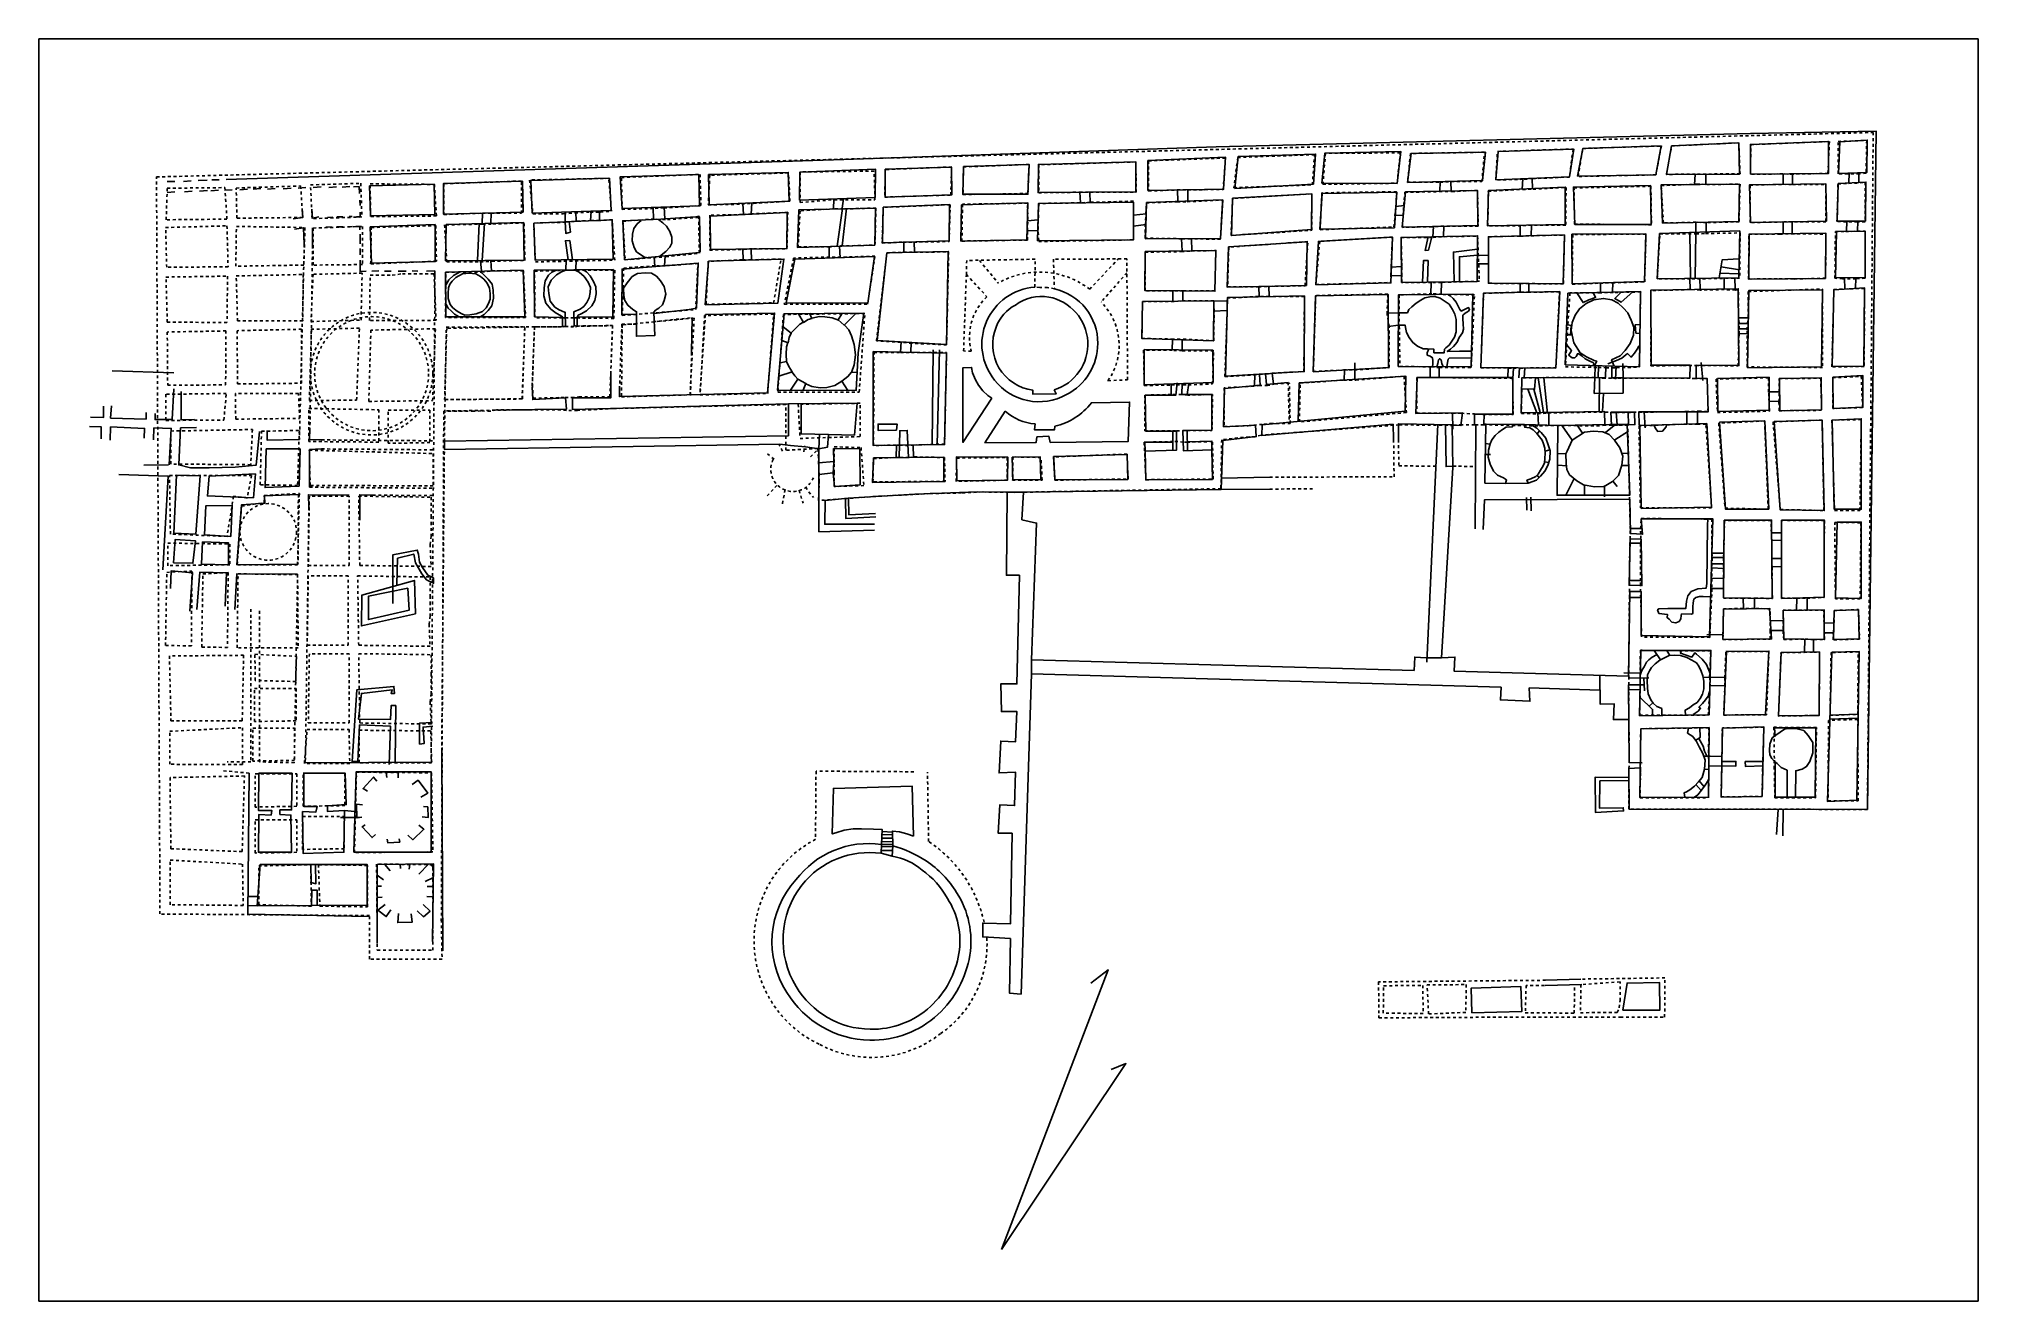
# Model space of a CAD drawing. Header units: inches. Extents: x -21 to 47.1, y -6.2 to 38.1.
import ezdxf

# ---------------------------------------------------------------- set-up
doc = ezdxf.new("R2010")
doc.units = ezdxf.units.IN
doc.header["$LTSCALE"] = 0.025
doc.header["$MEASUREMENT"] = 0
doc.linetypes.add('HIDDEN', pattern=[0.375, 0.25, -0.125])
doc.layers.add('3d-1', color=1, linetype='Continuous')
doc.layers.add('Walls', color=5, linetype='Continuous')
picture_1 = doc.add_image_def('image1.jpg', size_in_pixel=(5502, 3580))

msp = doc.modelspace()

# ---------------------------------------------------------------- linework, layer by layer
at = {"layer": '3d-1', "linetype": 'HIDDEN'}
for points in [[(43.231, 11.06), (34.853, 11.068), (34.861, 12.325), (34.861, 12.494), (34.869, 12.708), (34.869, 12.869), (34.853, 15.253), (34.853, 15.422), (34.853, 15.659), (34.853, 15.835), (34.875, 18.485), (34.875, 18.7), (34.875, 18.922), (34.875, 19.091), (34.891, 20.386), (34.906, 20.547), (34.906, 20.738), (34.906, 20.915), (34.818, 24.548), (34.455, 24.548), (34.266, 24.548), (34.029, 24.548), (33.824, 24.517), (32.023, 24.535), (31.661, 24.515), (29.766, 24.555), (29.444, 24.555), (29.001, 24.555), (28.699, 24.535), (26.79, 24.552), (22.205, 24.214), (21.945, 24.188), (21.737, 24.136), (21.528, 24.136), (20.564, 24.032), (20.538, 22.313), (13.288, 22.185), (12.159, 22.198), (11.43, 22.165), (10.327, 22.139), (8.618, 22.056), (6.411, 21.899), (6.436, 22.556), (6.436, 22.775), (6.411, 23.189), (6.411, 23.408), (6.387, 23.724), (5.264, 23.661), (5.264, 25.264), (2.124, 25.197), (-0.773, 25.127), (-2.054, 25.06), (-2.257, 25.06), (-2.437, 25.06), (-2.639, 25.082), (-4.892, 25.076), (-5.112, 25.032), (-5.437, 25.041), (-5.685, 25.032), (-6.743, 25.032), (-6.829, 7.189), (-6.803, 5.806), (-9.349, 5.806), (-9.349, 7.333), (-16.705, 7.389), (-16.827, 33.253), (43.434, 34.813)], [(26.721, 33.032), (26.834, 34.099), (24.21, 34.081), (24.117, 32.994)], [(28.623, 33.088), (29.7, 33.088), (29.788, 34.121), (27.194, 34.077), (27.085, 33.066), (28.227, 33.066)], [(31.147, 33.17), (30.188, 33.148), (30.244, 34.151), (32.898, 34.229), (32.775, 33.248), (31.482, 33.192)], [(33.244, 34.251), (35.998, 34.34), (35.809, 33.326), (33.076, 33.27)], [(37.189, 33.354), (36.174, 33.34), (36.359, 34.34), (38.719, 34.449), (38.761, 33.362), (37.566, 33.354)], [(40.262, 33.358), (39.126, 33.348), (39.14, 34.387), (41.898, 34.494), (41.845, 33.375), (40.619, 33.352)], [(42.541, 33.366), (42.199, 33.366), (42.199, 34.499), (43.206, 34.535), (43.188, 33.384), (42.954, 33.366)], [(2.543, 32.271), (3.715, 32.297), (4.132, 32.324), (5.409, 32.402), (5.357, 33.391), (2.595, 33.313)], [(7.355, 32.453), (8.394, 32.453), (8.362, 33.459), (5.763, 33.427), (5.763, 32.356), (6.965, 32.453)], [(11.052, 32.617), (11.088, 33.603), (8.755, 33.514), (8.737, 32.545)], [(13.762, 32.67), (13.798, 33.693), (11.501, 33.603), (11.483, 32.635)], [(17.568, 32.716), (17.548, 33.778), (14.145, 33.68), (14.145, 32.697), (15.581, 32.716), (15.955, 32.716)], [(19.378, 32.795), (20.617, 32.815), (20.696, 33.916), (18.001, 33.818), (18.001, 32.756), (19.004, 32.795)], [(20.991, 32.874), (23.745, 32.972), (23.824, 34.034), (21.128, 33.936)], [(-16.449, 32.856), (-14.426, 32.878), (-14.354, 31.771), (-16.488, 31.75)], [(-14.029, 32.864), (-11.767, 32.936), (-11.695, 31.83), (-14.005, 31.806)], [(-11.422, 32.972), (-9.656, 33.03), (-9.617, 31.847), (-11.364, 31.789)], [(-9.326, 33.011), (-7.073, 32.99), (-7.001, 31.884), (-9.31, 31.86)], [(-6.736, 31.932), (-5.389, 31.98), (-5.076, 31.98), (-4.017, 31.98), (-4.017, 33.11), (-6.736, 33.014)], [(-0.86, 32.049), (-0.949, 33.204), (-3.734, 33.145), (-3.615, 31.96), (-2.549, 31.96), (-2.134, 31.99), (-1.601, 32.019), (-1.245, 32.019)], [(26.684, 32.264), (26.703, 32.732), (24.079, 32.695), (24.023, 31.402), (26.609, 31.496), (26.646, 31.889)], [(26.997, 32.715), (28.205, 32.737), (28.645, 32.737), (29.546, 32.781), (29.568, 31.528), (28.359, 31.528), (27.942, 31.506), (26.909, 31.484), (26.931, 31.88), (26.953, 32.253)], [(31.493, 32.824), (32.653, 32.88), (32.642, 31.565), (31.437, 31.565), (31.069, 31.542), (29.909, 31.531), (29.921, 32.746), (31.125, 32.813)], [(32.931, 32.869), (35.63, 32.925), (35.652, 31.576), (32.954, 31.598)], [(37.59, 32.991), (38.759, 32.995), (38.726, 31.682), (37.574, 31.649), (37.215, 31.662), (36.068, 31.636), (35.992, 32.947), (37.253, 32.997)], [(40.606, 32.987), (41.775, 32.992), (41.775, 31.676), (40.592, 31.673), (40.268, 31.673), (39.119, 31.653), (39.112, 32.966), (40.268, 32.994)], [(42.972, 33.042), (43.152, 33.06), (43.152, 31.675), (42.882, 31.675), (42.487, 31.675), (42.163, 31.693), (42.199, 33.006), (42.577, 33.024)], [(2.595, 30.683), (3.793, 30.709), (4.132, 30.735), (5.305, 30.735), (5.331, 32.011), (4.054, 31.959), (3.741, 31.933), (2.595, 31.907)], [(8.394, 30.862), (8.427, 32.161), (7.29, 32.128), (6.9, 32.128), (5.763, 32.063), (5.698, 30.797), (6.77, 30.797), (7.192, 30.83)], [(9.76, 30.966), (10.998, 30.984), (11.034, 32.276), (8.683, 32.186), (8.647, 30.93), (9.383, 30.966)], [(13.744, 32.33), (11.465, 32.294), (11.447, 31.002), (13.744, 31.038), (13.744, 31.361), (13.762, 31.756)], [(17.469, 31.045), (17.469, 32.402), (15.955, 32.362), (15.581, 32.343), (14.145, 32.323), (14.125, 31.714), (14.125, 31.32), (14.145, 30.986)], [(19.358, 32.382), (20.597, 32.441), (20.519, 31.065), (19.476, 31.084), (19.161, 31.084), (17.883, 31.104), (17.883, 31.537), (17.902, 31.93), (17.922, 32.343), (19.004, 32.382)], [(20.892, 31.202), (23.725, 31.379), (23.725, 32.657), (20.951, 32.5)], [(-16.507, 31.478), (-14.353, 31.536), (-14.314, 30.101), (-16.469, 30.081)], [(-14.023, 31.517), (-11.616, 31.478), (-11.655, 30.159), (-14.042, 30.12)], [(-11.325, 31.459), (-9.598, 31.517), (-9.598, 30.178), (-11.325, 30.159)], [(-9.286, 31.475), (-7.025, 31.547), (-7.001, 30.296), (-9.31, 30.2)], [(-6.64, 30.272), (-5.461, 30.272), (-5.052, 30.296), (-3.897, 30.32), (-3.921, 31.643), (-5.076, 31.595), (-5.364, 31.595), (-6.712, 31.571)], [(-0.83, 31.753), (-1.275, 31.723), (-1.571, 31.723), (-2.164, 31.694), (-2.46, 31.664), (-3.586, 31.634), (-3.526, 30.272), (-0.742, 30.331)], [(2.204, 31.829), (1.031, 31.751), (0.64, 31.777), (-0.454, 31.698), (-0.376, 30.344), (0.614, 30.422), (1.057, 30.448), (2.23, 30.578)], [(42.882, 31.352), (43.152, 31.352), (43.152, 29.697), (42.829, 29.679), (42.361, 29.679), (42.091, 29.697), (42.109, 31.334), (42.469, 31.334)], [(17.883, 30.612), (19.142, 30.632), (19.515, 30.652), (20.361, 30.671), (20.322, 29.256), (19.22, 29.256), (18.827, 29.256), (17.883, 29.256)], [(23.489, 29.433), (23.587, 30.986), (20.814, 30.789), (20.774, 29.393), (21.856, 29.393), (22.25, 29.413)], [(26.515, 30.091), (26.553, 31.14), (24.004, 30.99), (23.873, 29.473), (26.497, 29.548), (26.497, 29.791)], [(26.865, 31.133), (27.986, 31.133), (28.381, 31.155), (29.546, 31.177), (29.612, 29.595), (28.271, 29.551), (27.92, 29.551), (26.887, 29.551), (26.887, 29.793), (26.887, 30.123)], [(31.426, 31.188), (32.597, 31.214), (32.558, 29.502), (31.352, 29.509), (31.043, 29.509), (29.933, 29.521), (29.931, 30.183), (29.933, 30.507), (29.936, 31.154), (31.043, 31.177)], [(32.871, 29.492), (33.839, 29.522), (34.278, 29.537), (35.413, 29.567), (35.459, 31.247), (32.886, 31.231)], [(37.552, 31.264), (38.762, 31.289), (38.747, 29.706), (37.371, 29.679), (37.017, 29.679), (35.855, 29.673), (35.946, 31.252), (37.21, 31.252)], [(40.567, 31.261), (41.775, 31.245), (41.763, 29.703), (40.637, 29.67), (40.063, 29.681), (39.057, 29.67), (39.074, 31.245), (40.153, 31.243)], [(-5.052, 29.96), (-3.945, 29.96), (-3.873, 28.324), (-6.688, 28.324), (-6.664, 29.912), (-5.413, 29.912)], [(-3.556, 29.946), (-2.519, 29.976), (-2.075, 29.976), (-0.742, 29.976), (-0.771, 28.288), (-2.042, 28.303), (-2.177, 28.303), (-2.472, 28.303), (-2.582, 28.303), (-3.54, 28.315)], [(-0.48, 28.391), (2.1, 28.599), (2.178, 30.214), (1.031, 30.136), (0.667, 30.136), (-0.428, 30.057)], [(2.464, 28.781), (4.836, 28.833), (5.096, 30.37), (4.054, 30.344), (3.741, 30.344), (2.543, 30.292)], [(8.134, 28.784), (8.394, 30.473), (7.192, 30.44), (6.803, 30.44), (5.536, 30.408), (5.211, 28.784)], [(8.809, 30.59), (9.401, 30.608), (9.778, 30.608), (10.98, 30.626), (10.908, 27.361), (9.688, 27.415), (9.293, 27.451), (8.45, 27.504)], [(-16.494, 29.74), (-14.333, 29.771), (-14.353, 28.141), (-16.449, 28.16)], [(-14.029, 29.779), (-11.674, 29.829), (-11.694, 28.199), (-13.984, 28.199)], [(-11.403, 28.18), (-9.647, 28.23), (-9.61, 29.876), (-11.331, 29.836)], [(-8.193, 29.856), (-7.086, 29.856), (-7.014, 28.221), (-9.35, 28.218), (-9.326, 29.806), (-8.553, 29.808)], [(37.431, 26.64), (38.691, 26.622), (38.727, 27.737), (38.727, 27.917), (38.727, 28.132), (38.709, 28.312), (38.709, 29.301), (38.601, 29.283), (38.205, 29.301), (37.359, 29.283), (36.999, 29.301), (35.632, 29.265), (35.632, 26.622), (36.766, 26.64), (36.964, 26.64), (37.215, 26.64)], [(39.05, 28.33), (39.05, 29.229), (41.659, 29.319), (41.659, 26.568), (39.014, 26.586), (39.014, 27.737), (39.014, 27.881), (39.014, 28.097)], [(42.829, 29.337), (43.134, 29.337), (43.116, 26.604), (41.983, 26.586), (42.055, 29.301), (42.415, 29.319)], [(18.886, 28.882), (17.784, 28.882), (17.765, 27.584), (18.807, 27.564), (19.22, 27.564), (20.283, 27.505), (20.302, 28.528), (20.283, 28.902), (19.201, 28.902)], [(20.676, 26.247), (21.699, 26.306), (21.896, 26.326), (22.112, 26.326), (22.348, 26.365), (23.45, 26.424), (23.469, 29.059), (22.23, 29.059), (21.856, 29.059), (20.774, 29), (20.755, 28.902), (20.755, 28.548)], [(26.368, 28.437), (26.395, 29.144), (23.865, 29.089), (23.783, 26.424), (24.844, 26.479), (25.225, 26.479), (26.449, 26.56), (26.449, 28.002)], [(28.205, 26.564), (29.326, 26.564), (29.436, 29.112), (28.293, 29.134), (27.942, 29.156), (26.799, 29.112), (26.799, 28.475), (26.799, 28.014), (26.821, 26.608), (27.92, 26.586)], [(29.661, 26.558), (30.637, 26.548), (30.805, 26.548), (31.032, 26.548), (31.209, 26.548), (32.294, 26.558), (32.422, 29.219), (31.367, 29.209), (31.042, 29.209), (29.76, 29.17)], [(32.629, 26.587), (33.783, 26.568), (34.059, 26.558), (34.286, 26.558), (34.424, 26.558), (35.223, 26.577), (35.272, 29.219), (34.306, 29.2), (33.852, 29.19), (32.787, 29.18)], [(-11.461, 25.405), (-9.801, 25.421), (-9.705, 27.947), (-11.389, 27.907)], [(-9.374, 25.375), (-7.134, 25.402), (-7.038, 27.927), (-9.302, 27.877)], [(-6.712, 25.438), (-3.993, 25.462), (-3.897, 27.988), (-6.64, 27.939)], [(-1.996, 25.534), (-0.913, 25.534), (-0.817, 28.036), (-2.02, 28.012), (-2.188, 27.988), (-2.453, 28.012), (-2.622, 27.988), (-3.56, 27.988), (-3.632, 25.967), (-3.608, 25.486), (-2.622, 25.51), (-2.477, 25.51), (-2.261, 25.51)], [(1.902, 25.606), (2.046, 28.3), (-0.48, 28.06), (-0.504, 25.534)], [(2.256, 25.604), (4.627, 25.656), (4.836, 28.443), (2.412, 28.391)], [(7.842, 25.7), (8.037, 28.46), (5.179, 28.427), (4.984, 25.7)], [(-16.434, 25.941), (-14.4, 25.956), (-14.392, 27.85), (-16.449, 27.811)], [(-13.982, 25.988), (-11.741, 26.014), (-11.733, 27.908), (-13.997, 27.858)], [(8.36, 27.092), (9.293, 27.092), (9.67, 27.092), (10.908, 27.092), (10.837, 23.881), (9.76, 23.845), (9.563, 23.827), (9.275, 23.845), (9.132, 23.845), (8.342, 23.827)], [(17.843, 25.932), (18.807, 25.952), (18.984, 25.952), (19.22, 25.952), (19.397, 25.952), (20.243, 25.991), (20.283, 27.151), (19.181, 27.151), (18.827, 27.171), (17.824, 27.171)], [(22.042, 24.575), (22.286, 24.602), (22.967, 24.602), (22.939, 26.016), (22.45, 25.989), (22.178, 25.935), (21.906, 25.935), (21.688, 25.907), (20.654, 25.853), (20.654, 24.493), (21.497, 24.52), (21.688, 24.548)], [(25.279, 26.125), (26.966, 26.261), (27.048, 24.983), (23.293, 24.656), (23.32, 26.016), (24.844, 26.125)], [(28.667, 24.96), (28.975, 24.96), (29.436, 24.938), (29.744, 24.916), (30.799, 24.916), (30.777, 26.19), (28.249, 26.212), (27.92, 26.212), (27.414, 26.212), (27.414, 24.96)], [(31.088, 24.955), (31.651, 24.939), (32.026, 24.97), (33.824, 25.002), (34.027, 25.002), (34.262, 24.986), (34.418, 24.986), (36.857, 25.017), (37.31, 25.033), (37.638, 25.017), (37.607, 26.174), (37.451, 26.174), (37.185, 26.174), (36.997, 26.189), (36.778, 26.189), (34.418, 26.189), (34.246, 26.189), (34.012, 26.189), (33.808, 26.205), (33.652, 26.22), (31.104, 26.205)], [(39.764, 25.705), (39.764, 26.205), (37.92, 26.158), (37.966, 24.986), (39.795, 25.033), (39.78, 25.361)], [(40.139, 25.705), (40.139, 26.174), (41.593, 26.189), (41.624, 25.064), (40.139, 25.049), (40.124, 25.361)], [(42.015, 26.205), (43.016, 26.252), (43.062, 25.158), (42.015, 25.127)], [(-16.497, 24.707), (-14.464, 24.722), (-14.376, 25.656), (-16.497, 25.625)], [(-14.045, 24.753), (-11.804, 24.78), (-11.843, 25.656), (-14.059, 25.656)], [(5.763, 24.077), (7.874, 24.142), (7.874, 25.311), (5.698, 25.278)], [(17.863, 24.34), (18.846, 24.34), (18.984, 24.34), (19.22, 24.34), (19.358, 24.359), (20.224, 24.359), (20.243, 25.618), (19.378, 25.598), (19.161, 25.618), (18.945, 25.618), (18.787, 25.618), (17.863, 25.598)], [(-9.026, 25.082), (-9.026, 23.947), (-11.478, 23.968), (-11.478, 25.128)], [(-7.229, 25.064), (-7.229, 23.93), (-8.692, 23.905), (-8.692, 25.064)], [(37.763, 21.642), (37.56, 24.58), (37.279, 24.58), (36.888, 24.58), (35.215, 24.517), (35.262, 21.642)], [(39.748, 21.595), (39.623, 24.689), (38.013, 24.611), (38.232, 21.627)], [(41.702, 21.549), (41.64, 24.72), (39.92, 24.658), (40.171, 21.58)], [(42.078, 21.549), (42.969, 21.549), (43.016, 24.736), (41.984, 24.72)], [(-13.458, 24.39), (-13.521, 23.156), (-16.321, 23.177), (-16.321, 24.336)], [(-11.812, 24.359), (-11.875, 22.428), (-13.187, 22.449), (-13.141, 24.327)], [(17.843, 23.946), (17.902, 22.629), (20.263, 22.648), (20.243, 23.966), (19.358, 23.946), (19.22, 23.946), (19.024, 23.966), (18.866, 23.966)], [(-7.116, 23.546), (-7.116, 22.411), (-11.432, 22.428), (-11.463, 23.663)], [(6.965, 23.233), (6.965, 23.785), (7.907, 23.753), (8.004, 22.421), (6.965, 22.389), (6.965, 22.876)], [(10.833, 23.408), (10.854, 22.571), (8.323, 22.551), (8.344, 23.367), (9.119, 23.408), (9.282, 23.408), (9.589, 23.408), (9.772, 23.428)], [(11.262, 23.387), (13.037, 23.408), (13.037, 22.612), (11.241, 22.571)], [(13.241, 23.428), (13.22, 22.612), (14.261, 22.612), (14.22, 23.408)], [(14.669, 23.428), (14.71, 22.612), (17.281, 22.653), (17.24, 23.53)], [(-13.489, 22.777), (-13.648, 21.985), (-14.123, 22.049), (-14.352, 20.639), (-16.339, 20.72), (-16.37, 22.777)], [(-11.812, 22.144), (-11.875, 19.644), (-13.996, 19.644), (-13.838, 21.701), (-13.046, 21.827), (-13.046, 22.08)], [(-11.499, 19.62), (-10.061, 19.62), (-10.061, 22.052), (-11.462, 22.052)], [(-9.729, 22.052), (-7.186, 22.015), (-7.186, 21.352), (-7.186, 21.131), (-7.186, 20.652), (-7.223, 20.357), (-7.186, 19.583), (-9.693, 19.62)], [(37.701, 17.183), (37.701, 17.097), (35.302, 17.109), (35.278, 18.48), (35.265, 18.688), (35.265, 18.92), (35.265, 19.079), (35.265, 20.388), (35.278, 20.56), (35.278, 20.719), (35.265, 20.914), (35.29, 21.269), (37.775, 21.245), (37.775, 20.058), (37.787, 19.887), (37.775, 19.691), (37.775, 19.532), (37.775, 19.153), (37.775, 18.798), (37.714, 17.501)], [(39.859, 20.769), (39.847, 21.192), (38.215, 21.192), (38.191, 20.044), (38.178, 19.887), (38.178, 19.681), (38.178, 19.488), (38.178, 19.173), (38.178, 18.787), (38.178, 18.472), (38.843, 18.472), (39.279, 18.472), (39.896, 18.46), (39.883, 19.56), (39.871, 19.874), (39.871, 20.503)], [(40.222, 18.472), (40.754, 18.472), (41.105, 18.472), (41.709, 18.497), (41.721, 21.192), (40.222, 21.204), (40.21, 20.757), (40.21, 20.467), (40.21, 19.862), (40.21, 19.548)], [(42.084, 21.132), (43.003, 21.119), (42.979, 18.448), (42.108, 18.448)], [(-14.249, 20.372), (-14.249, 19.644), (-16.434, 19.612), (-16.434, 20.403)], [(-15.581, 19.423), (-15.603, 16.798), (-16.509, 16.812), (-16.467, 19.376)], [(-14.313, 19.368), (-14.334, 16.742), (-15.24, 16.756), (-15.198, 19.32)], [(-11.875, 19.296), (-11.851, 16.732), (-13.996, 16.733), (-13.964, 19.327)], [(-11.536, 16.819), (-10.098, 16.819), (-10.098, 19.251), (-11.499, 19.251)], [(-9.766, 19.251), (-7.223, 19.215), (-7.223, 18.551), (-7.223, 18.33), (-7.223, 17.851), (-7.259, 17.556), (-7.223, 16.782), (-9.729, 16.819)], [(38.16, 17.019), (39.823, 17.034), (39.823, 17.312), (39.823, 17.687), (39.823, 18.098), (39.267, 18.11), (38.868, 18.11), (38.178, 18.098), (38.168, 17.525), (38.163, 17.171)], [(41.709, 17.59), (41.697, 18.049), (41.129, 18.049), (40.754, 18.049), (40.27, 18.049), (40.27, 17.687), (40.27, 17.324), (40.295, 17.022), (41.044, 17.034), (41.359, 17.022), (41.721, 17.022), (41.721, 17.24)], [(42.06, 17.614), (42.06, 18.037), (42.919, 18.074), (42.955, 17.034), (42.024, 17.01), (42.036, 17.252)], [(-16.321, 14.172), (-13.818, 14.172), (-13.769, 16.467), (-16.372, 16.444)], [(-11.914, 16.43), (-11.939, 15.547), (-13.368, 15.583), (-13.37, 16.502)], [(-11.499, 14.092), (-10.061, 14.092), (-10.061, 16.524), (-11.462, 16.524)], [(-9.729, 16.524), (-7.186, 16.488), (-7.186, 15.824), (-7.186, 15.603), (-7.186, 15.124), (-7.223, 14.829), (-7.186, 14.055), (-9.693, 14.092)], [(35.251, 15.241), (35.241, 14.371), (37.643, 14.371), (37.706, 15.409), (37.694, 15.712), (37.73, 16.618), (35.263, 16.642), (35.251, 15.861), (35.251, 15.641), (35.251, 15.371)], [(38.226, 15.675), (38.262, 16.606), (39.773, 16.606), (39.689, 14.382), (38.189, 14.37), (38.226, 15.385)], [(40.197, 16.558), (41.007, 16.57), (41.345, 16.582), (41.551, 16.57), (41.539, 14.358), (40.112, 14.334)], [(41.919, 14.359), (42.892, 14.394), (42.909, 16.585), (41.955, 16.568)], [(-11.928, 15.302), (-11.928, 14.167), (-13.39, 14.142), (-13.39, 15.302)], [(-13.811, 13.927), (-13.811, 12.639), (-16.363, 12.641), (-16.363, 13.8)], [(-11.978, 13.915), (-11.978, 12.781), (-13.441, 12.756), (-13.441, 13.915)], [(-10.068, 13.861), (-10.044, 12.675), (-11.634, 12.675), (-11.539, 13.861)], [(-9.712, 13.837), (-7.196, 13.813), (-7.173, 12.698), (-9.712, 12.698)], [(35.263, 12.34), (35.253, 11.47), (37.655, 11.47), (37.665, 12.45), (37.655, 13.051), (37.665, 13.921), (35.273, 13.891), (35.263, 12.961), (35.263, 12.74), (35.263, 12.47)], [(38.124, 12.588), (38.092, 11.497), (39.535, 11.514), (39.546, 12.192), (39.557, 12.588), (39.595, 13.944), (38.14, 13.917), (38.124, 12.929)], [(39.981, 11.47), (41.412, 11.47), (41.442, 13.931), (39.951, 13.941), (39.966, 12.783), (39.961, 12.555)], [(41.849, 11.355), (42.909, 11.355), (42.892, 14.218), (41.866, 14.182)], [(-11.902, 12.302), (-11.902, 11.168), (-13.365, 11.142), (-13.365, 12.302)], [(-10.213, 12.327), (-10.213, 11.193), (-11.675, 11.168), (-11.675, 12.327)], [(-9.807, 12.366), (-7.173, 12.343), (-7.125, 9.567), (-9.878, 9.543)], [(-16.321, 9.68), (-13.818, 9.578), (-13.741, 12.232), (-16.353, 12.176)], [(-11.902, 10.689), (-11.902, 9.554), (-13.365, 9.529), (-13.365, 10.689)], [(-10.238, 10.815), (-10.238, 9.68), (-11.701, 9.655), (-11.701, 10.815)], [(-13.808, 9.141), (-13.783, 7.689), (-16.342, 7.716), (-16.342, 9.28)], [(-11.414, 9.118), (-11.39, 7.666), (-13.239, 7.714), (-13.239, 9.075)], [(-9.42, 7.641), (-9.42, 9.093), (-11.143, 9.118), (-11.094, 7.666)], [(-9.076, 6.116), (-7.132, 6.116), (-7.132, 9.118), (-9.101, 9.142)]]:
    msp.add_lwpolyline(points, close=True, dxfattribs=at)
msp.add_lwpolyline([(-0.48, 32.115), (-0.506, 33.235), (2.256, 33.339), (2.282, 32.245), (0.979, 32.167), (0.614, 32.141), (-0.48, 32.115)], dxfattribs=at)
at = {"layer": 'Walls'}
for points in [[(35.26, 12.516), (34.854, 12.495), (34.865, 11.07), (43.231, 11.06), (43.328, 18.551), (43.537, 34.862), (39.131, 34.775), (20.365, 34.307), (7.301, 33.86), (-14.378, 33.164)], [(40.604, 33.361), (40.604, 32.997)], [(42.585, 33.043), (42.594, 33.387)], [(42.934, 33.397), (42.934, 33.06)], [(-16.184, 33.098), (-16.456, 33.087)], [(-16.184, 32.729), (-16.456, 32.707)], [(-15.608, 33.12), (-15.879, 33.098)], [(-15.575, 32.75), (-15.847, 32.729)], [(-15.053, 33.142), (-15.368, 33.131)], [(-15.042, 32.772), (-15.314, 32.75)], [(-14.65, 32.783), (-14.922, 32.761)], [(-14.629, 33.153), (-14.89, 33.153)], [(-14.172, 32.805), (-14.444, 32.783)], [(-13.628, 32.826), (-13.9, 32.805)], [(-13.16, 32.848), (-13.432, 32.826)], [(-12.66, 32.848), (-12.932, 32.826)], [(-12.105, 32.859), (-12.377, 32.837)], [(-11.583, 32.881), (-11.855, 32.859)], [(-11.05, 32.903), (-11.322, 32.881)], [(-10.506, 32.903), (-10.778, 32.881)], [(-10.038, 32.913), (-10.31, 32.892)], [(-9.912, 32.903), (-9.716, 32.914), (-9.705, 32.674)], [(15.584, 32.715), (15.603, 32.339)], [(15.953, 32.344), (15.94, 32.718)], [(19.015, 32.791), (19.029, 32.397)], [(19.372, 32.797), (19.378, 32.408)], [(28.227, 32.752), (28.238, 33.086)], [(28.607, 33.095), (28.618, 32.759)], [(31.131, 33.191), (31.114, 32.827)], [(31.471, 32.843), (31.465, 33.203)], [(37.18, 33.344), (37.165, 32.984)], [(37.559, 32.989), (37.556, 33.346)], [(40.275, 32.993), (40.27, 33.358)], [(-12.025, 31.785), (-11.688, 31.833), (-11.712, 32.147)], [(-11.374, 32.123), (-11.35, 31.809), (-11.133, 31.858)], [(-9.672, 32.022), (-9.672, 31.848), (-9.803, 31.848)], [(-9.694, 32.435), (-9.683, 32.25)], [(-2.482, 32.022), (-2.482, 31.674)], [(-2.112, 32.033), (-2.101, 31.696)], [(-1.568, 32.055), (-1.59, 31.717)], [(-1.274, 32.076), (-1.274, 31.728)], [(0.621, 31.76), (0.608, 32.18)], [(0.992, 32.194), (1.02, 31.78)], [(3.756, 32.326), (3.778, 31.936)], [(4.066, 32.34), (4.048, 31.949)], [(6.946, 32.478), (6.935, 32.13)], [(7.251, 32.141), (7.066, 30.825)], [(7.294, 32.488), (7.24, 32.151)], [(7.392, 32.141), (7.24, 30.836)], [(26.968, 32.252), (26.677, 32.212)], [(-11.639, 30.894), (-11.664, 31.472), (-11.977, 31.424)], [(-11.35, 31.472), (-11.35, 30.846)], [(-10.88, 31.489), (-10.684, 31.5)], [(-10.64, 31.837), (-10.825, 31.826)], [(-10.281, 31.848), (-10.499, 31.848)], [(-10.488, 31.5), (-10.292, 31.5)], [(-10.118, 31.5), (-9.944, 31.511)], [(-9.955, 31.87), (-10.064, 31.859)], [(-9.835, 31.511), (-9.694, 31.511), (-9.694, 31.391)], [(-5.506, 31.62), (-5.56, 30.315)], [(-5.386, 31.989), (-5.397, 31.609)], [(-5.31, 31.62), (-5.397, 30.315)], [(-5.082, 31.978), (-5.093, 31.63)], [(-2.482, 31.674), (-2.46, 31.272), (-2.297, 31.315), (-2.34, 31.685)], [(0.191, 31.727), (0.049, 31.608), (-0.07, 31.445), (-0.114, 31.249), (-0.125, 31.01), (-0.059, 30.781), (0.028, 30.629), (0.169, 30.52), (0.3, 30.433), (0.376, 30.423)], [(0.833, 30.455), (1.05, 30.64), (1.192, 30.792), (1.268, 30.934), (1.268, 31.14), (1.192, 31.336), (1.072, 31.521), (0.941, 31.64), (0.789, 31.76)], [(14.108, 31.37), (13.737, 31.364)], [(13.746, 31.716), (14.117, 31.742)], [(17.471, 31.906), (17.913, 31.953)], [(17.903, 31.583), (17.471, 31.529)], [(26.655, 31.895), (26.935, 31.913)], [(27.979, 31.155), (27.997, 31.514)], [(28.366, 31.521), (28.348, 31.163)], [(31.039, 31.553), (31.039, 31.182)], [(31.427, 31.191), (31.444, 31.56)], [(37.207, 31.656), (37.207, 31.307)], [(37.573, 31.32), (37.568, 31.664)], [(40.271, 31.258), (40.276, 31.675)], [(40.594, 31.68), (40.59, 31.261)], [(42.494, 31.341), (42.504, 31.701)], [(42.89, 31.701), (42.878, 31.347)], [(-9.683, 31.25), (-9.683, 30.902)], [(-9.683, 30.739), (-9.672, 30.521)], [(-2.221, 30.347), (-2.319, 31.022), (-2.471, 31.011), (-2.373, 30.347)], [(3.753, 30.719), (3.766, 30.327)], [(4.046, 30.723), (4.06, 30.336)], [(6.783, 30.814), (6.783, 30.412)], [(7.153, 30.825), (7.174, 30.412)], [(9.409, 30.6), (9.409, 30.965)], [(9.77, 30.975), (9.776, 30.61)], [(19.156, 31.083), (19.177, 30.655)], [(19.502, 31.085), (19.516, 30.661)], [(27.941, 31.149), (27.822, 30.688), (27.703, 30.673), (27.807, 31.149)], [(29.546, 30.718), (28.699, 30.614), (28.729, 29.589)], [(36.992, 31.3), (37.023, 29.693)], [(37.207, 31.307), (37.186, 29.691)], [(-9.672, 30.337), (-9.683, 29.934), (-9.466, 29.945)], [(-9.27, 29.945), (-9.02, 29.956)], [(-7.856, 29.956), (-7.649, 29.945)], [(-7.344, 29.945), (-7.062, 29.956), (-7.051, 29.749)], [(-5.452, 30.304), (-5.419, 29.945)], [(-5.093, 30.326), (-5.071, 29.945)], [(-2.786, 29.978), (-2.95, 29.912), (-3.069, 29.804), (-3.178, 29.608), (-3.222, 29.358), (-3.232, 29.075), (-3.156, 28.825), (-2.982, 28.608), (-2.797, 28.477), (-2.645, 28.39), (-2.569, 28.336)], [(-2.46, 29.989), (-2.449, 30.337)], [(-2.112, 29.989), (-2.09, 30.358)], [(-2.047, 28.358), (-2.025, 28.401), (-1.916, 28.445), (-1.731, 28.553), (-1.546, 28.727), (-1.438, 28.912), (-1.394, 29.151), (-1.405, 29.401), (-1.492, 29.586), (-1.601, 29.782), (-1.731, 29.923), (-1.851, 29.989)], [(0.028, 28.433), (-0.495, 28.422), (-0.484, 30.02), (2.192, 30.227), (2.127, 28.65), (1.877, 28.596), (0.648, 28.465)], [(0.663, 30.109), (0.643, 30.446)], [(1.026, 30.482), (1.011, 30.136)], [(26.525, 30.091), (26.869, 30.114)], [(27.793, 29.559), (27.807, 30.317), (27.644, 30.317), (27.614, 29.559)], [(28.907, 29.574), (28.907, 30.451), (29.546, 30.51)], [(29.546, 30.495), (29.933, 30.51)], [(29.546, 30.198), (29.933, 30.198)], [(38.717, 30.376), (38.137, 30.347), (38.033, 29.708)], [(38.747, 29.99), (38.093, 30.094)], [(-8.824, 29.945), (-8.584, 29.945)], [(-8.345, 29.945), (-8.062, 29.945)], [(-6.17, 29.923), (-6.398, 29.793), (-6.561, 29.641), (-6.67, 29.456)], [(-5.462, 29.934), (-5.321, 29.804), (-5.18, 29.662), (-5.049, 29.488), (-5.006, 29.282), (-4.995, 28.999), (-5.06, 28.727), (-5.18, 28.564), (-5.321, 28.423), (-5.441, 28.358)], [(21.867, 29.408), (21.878, 29.045)], [(22.226, 29.052), (22.214, 29.416)], [(26.871, 29.79), (26.514, 29.777)], [(27.909, 29.131), (27.915, 29.562)], [(28.275, 29.568), (28.272, 29.134)], [(31.042, 29.514), (31.047, 29.202)], [(31.351, 29.208), (31.346, 29.512)], [(33.857, 29.531), (33.857, 29.2)], [(34.282, 29.209), (34.29, 29.544)], [(37.01, 26.643), (35.64, 26.653), (35.63, 29.284), (38.697, 29.328), (38.719, 26.631), (37.223, 26.642)], [(37.003, 29.689), (37.015, 29.304)], [(37.357, 29.309), (37.35, 29.693)], [(38.063, 29.871), (38.702, 29.856)], [(38.2, 29.702), (38.205, 29.321)], [(38.586, 29.326), (38.58, 29.707)], [(42.442, 29.318), (42.423, 29.711)], [(42.828, 29.717), (42.816, 29.339)], [(-6.202, 28.347), (-6.365, 28.434), (-6.485, 28.553), (-6.594, 28.651), (-6.659, 28.771)], [(18.848, 28.893), (18.848, 29.251)], [(19.205, 29.25), (19.198, 28.894)], [(20.77, 28.904), (20.284, 28.893)], [(26.772, 28.482), (27.084, 28.481), (27.136, 28.606), (27.24, 28.7), (27.386, 28.825), (27.553, 28.929), (27.699, 29.013), (27.866, 29.044), (28.043, 29.054), (28.231, 29.002), (28.377, 28.909), (28.544, 28.783), (28.669, 28.606), (28.753, 28.439), (28.794, 28.252), (28.794, 28.001), (28.794, 27.814), (28.732, 27.626), (28.617, 27.459), (28.544, 27.344), (28.429, 27.251), (28.388, 27.209), (28.377, 27.084), (28.012, 27.084), (28.012, 27.209), (27.793, 27.219), (27.637, 27.219), (27.438, 27.313), (27.272, 27.438), (27.146, 27.616), (27.052, 27.793), (27.011, 27.97), (27, 28.054), (26.77, 28.052)], [(29.334, 27.136), (28.909, 27.136), (28.482, 27.126), (28.596, 27.209), (28.701, 27.303), (28.826, 27.459), (28.899, 27.616), (29.014, 27.782), (29.055, 27.908), (29.045, 28.095), (29.024, 28.272), (29.034, 28.398), (29.107, 28.471), (29.233, 28.544), (29.264, 28.596), (29.233, 28.669), (29.087, 28.596), (28.972, 28.544), (28.92, 28.596), (28.867, 28.721), (28.794, 28.856), (28.69, 28.982), (28.586, 29.075), (28.513, 29.117)], [(34.337, 26.614), (34.25, 26.834), (34.552, 26.98), (34.73, 27.157), (34.907, 27.407), (35.022, 27.699), (35.032, 27.981), (34.938, 28.231), (34.824, 28.481), (34.657, 28.658), (34.479, 28.825), (34.26, 28.94), (33.968, 28.992), (33.624, 28.94), (33.363, 28.815), (33.123, 28.627), (32.967, 28.398), (32.873, 28.147), (32.831, 27.866), (32.925, 27.428), (33.144, 27.084), (33.374, 26.938), (33.645, 26.813), (33.728, 26.792), (33.654, 26.634)], [(33.03, 29.182), (33.249, 28.846), (33.457, 28.94), (33.687, 29.023), (33.601, 29.194)], [(34.588, 29.215), (34.365, 28.992), (34.584, 28.856), (34.996, 29.224)], [(1.98, 28.316), (1.956, 27.087)], [(2.443, 28.422), (4.868, 28.476), (4.618, 25.682)], [(5.173, 27.998), (5.456, 27.769), (5.38, 27.617), (5.347, 27.432), (5.129, 27.519)], [(5.456, 27.78), (5.652, 27.976), (5.76, 28.085), (5.858, 28.15)], [(6.098, 28.476), (6.174, 28.291), (6.043, 28.248), (5.88, 28.15), (5.706, 28.444)], [(6.185, 28.302), (6.435, 28.357), (6.631, 28.346), (6.892, 28.313), (7.109, 28.226)], [(7.229, 28.454), (7.098, 28.237), (7.316, 28.052), (7.718, 28.465)], [(7.338, 28.041), (7.479, 27.889), (7.566, 27.682), (7.664, 27.378), (7.707, 27.008), (7.664, 26.66), (7.566, 26.389)], [(20.281, 28.547), (20.76, 28.562)], [(26.411, 28.468), (26.772, 28.482)], [(26.77, 28.052), (26.413, 28.009)], [(32.676, 28.058), (32.769, 28.054), (32.831, 28.043), (32.81, 27.709), (32.664, 27.716)], [(35.251, 28.07), (35.084, 28.064), (35.105, 27.772), (35.246, 27.758)], [(38.706, 28.306), (39.049, 28.306)], [(39.046, 28.108), (38.707, 28.108)], [(38.709, 27.926), (39.043, 27.926)], [(5.293, 26.78), (5.271, 27.019), (5.293, 27.291), (5.336, 27.443)], [(9.291, 27.102), (9.312, 27.47)], [(9.663, 27.45), (9.647, 27.095)], [(18.824, 27.188), (18.834, 27.551)], [(19.174, 27.539), (19.174, 27.184)], [(33.585, 26.636), (33.624, 26.688), (33.614, 26.729), (33.468, 26.802), (33.322, 26.875), (33.217, 26.959), (33.134, 27.021), (33.061, 27.053), (33.009, 26.948), (32.956, 26.907), (32.863, 26.907), (32.769, 26.98), (32.748, 27.011), (32.821, 27.115), (32.842, 27.157), (32.769, 27.24), (32.706, 27.324), (32.653, 27.42)], [(34.125, 26.698), (34.427, 26.813), (34.605, 26.896), (34.751, 27.011), (34.813, 27.053), (34.938, 26.927), (35.053, 27.063), (35.147, 27.209), (35.21, 27.324)], [(39.04, 27.748), (38.71, 27.754)], [(5.064, 26.726), (5.293, 26.78), (5.369, 26.606), (5.488, 26.41), (5.021, 26.258)], [(10.435, 27.19), (10.399, 23.855)], [(10.657, 27.19), (10.572, 23.857)], [(25.242, 26.729), (25.242, 26.149)], [(27.833, 27.217), (27.783, 27.084), (27.783, 27), (27.877, 26.969), (27.96, 26.907), (27.981, 26.802), (27.981, 26.677), (27.97, 26.604)], [(27.885, 26.594), (27.885, 26.21)], [(28.116, 26.594), (28.148, 26.708), (28.179, 26.834), (28.21, 26.875), (28.273, 26.834), (28.294, 26.708), (28.325, 26.625), (28.346, 26.583)], [(28.194, 26.592), (28.194, 26.21)], [(28.471, 26.594), (28.492, 26.74), (28.513, 26.854), (28.555, 26.896), (29.329, 26.906)], [(30.625, 26.558), (30.612, 26.219)], [(30.805, 26.556), (30.79, 26.171)], [(31.016, 26.555), (31.001, 26.203)], [(34.019, 24.563), (34.003, 25.019), (31.082, 24.97), (31.099, 26.203), (34.036, 26.219), (34.052, 26.622)], [(31.209, 26.553), (31.183, 26.204)], [(33.679, 26.674), (33.663, 26.155)], [(33.79, 26.63), (33.777, 26.218)], [(34.263, 26.616), (34.263, 26.203), (34.661, 26.209)], [(34.407, 26.612), (34.393, 26.155)], [(37.01, 26.643), (36.998, 26.194), (34.661, 26.209), (34.647, 26.701)], [(35.245, 24.528), (35.224, 24.562), (35.21, 25.012), (37.646, 25.012), (37.603, 26.18), (37.223, 26.194), (37.223, 26.642)], [(37.4, 26.74), (37.452, 26.114)], [(-16.219, 26.379), (-18.387, 26.453)], [(-3.548, 25.087), (-2.429, 25.106), (-2.467, 25.497), (-3.622, 25.441), (-3.641, 25.889)], [(-0.882, 26.373), (-0.882, 25.497), (-2.224, 25.497), (-2.224, 25.087), (5.361, 25.292), (7.766, 25.311), (7.673, 24.193), (6.759, 24.212), (6.722, 23.765), (6.424, 23.709), (6.424, 20.802), (8.381, 20.858)], [(5.434, 25.769), (5.684, 26.16), (5.967, 26.008), (5.869, 25.769)], [(5.695, 26.149), (5.575, 26.269), (5.488, 26.399)], [(7.229, 26.084), (6.979, 25.932), (6.707, 25.867), (6.467, 25.856), (6.174, 25.899), (5.967, 25.997)], [(7.773, 26.389), (7.566, 26.399), (7.446, 26.247), (7.229, 26.084), (7.436, 25.758)], [(13.609, 22.195), (20.544, 22.281), (20.601, 24), (21.776, 24.143), (21.748, 24.544), (20.63, 24.487), (20.658, 25.833), (21.91, 25.95), (21.886, 26.321)], [(18.996, 26.023), (18.959, 25.596), (17.881, 25.596), (17.899, 24.332), (18.977, 24.332), (18.977, 23.663), (17.881, 23.626), (17.899, 22.623), (20.241, 22.641), (20.223, 23.682), (19.219, 23.645), (19.2, 24.351), (20.223, 24.37), (20.223, 25.614), (19.163, 25.614), (19.178, 26.005)], [(18.791, 25.991), (18.791, 25.596)], [(19.407, 26.013), (19.355, 25.614)], [(21.723, 26.322), (21.712, 25.931)], [(26.599, 24.035), (26.58, 24.574), (21.97, 24.184), (21.989, 24.555), (27.008, 25.038), (27.026, 26.265), (23.29, 26.023), (23.254, 24.677)], [(22.9, 26.042), (22.137, 25.968), (22.097, 26.344)], [(22.331, 26.358), (22.384, 25.992)], [(24.86, 26.125), (24.878, 26.477)], [(29.463, 20.904), (29.487, 24.552), (29.439, 24.552), (29.439, 24.931), (30.79, 24.931), (30.79, 26.21), (27.425, 26.21), (27.378, 24.954), (29.013, 24.978), (28.965, 24.528), (28.657, 24.552), (28.681, 23.059), (28.277, 16.376), (28.752, 16.403), (28.728, 15.906), (34.842, 15.74), (34.89, 18.701), (35.292, 18.701), (35.292, 17.161), (37.686, 17.114)], [(31.58, 26.206), (31.548, 25.801), (31.093, 25.816)], [(31.668, 26.206), (31.866, 24.983)], [(31.871, 26.208), (32.007, 24.957)], [(34.661, 26.209), (34.657, 25.666), (33.645, 25.655), (33.665, 26.217)], [(33.831, 26.218), (33.812, 25.009)], [(-19.149, 24.819), (-18.69, 24.806), (-18.69, 25.213)], [(-17.192, 24.99), (-17.192, 24.754), (-18.44, 24.793), (-18.401, 25.226)], [(-16.22, 25.817), (-16.273, 24.741), (-16.877, 24.741), (-16.877, 24.951)], [(-15.958, 25.725), (-15.958, 24.728), (-15.498, 24.741)], [(6.424, 23.709), (5.954, 23.782), (5.425, 23.831), (5.056, 23.88), (-6.722, 23.689), (-6.722, 23.978), (5.354, 24.171), (5.354, 25.292)], [(4.618, 25.682), (-0.575, 25.545), (-0.575, 25.81)], [(6.759, 24.212), (5.807, 24.237), (5.798, 25.296)], [(31.316, 25.809), (31.625, 24.979)], [(31.517, 25.802), (31.745, 24.981)], [(33.968, 25.655), (33.933, 25.018)], [(40.153, 25.714), (39.781, 25.707)], [(39.781, 25.38), (40.158, 25.374)], [(28.657, 24.552), (26.766, 24.593), (26.766, 24.035)], [(28.152, 24.563), (27.77, 16.231)], [(28.422, 24.557), (28.439, 23.087), (28.792, 23.106)], [(28.664, 24.973), (28.681, 24.407)], [(29.796, 22.506), (29.838, 24.581), (29.765, 24.581), (29.773, 24.931)], [(30.776, 24.571), (29.838, 24.581)], [(31.194, 24.561), (32.367, 24.534)], [(31.444, 24.555), (31.632, 24.435), (31.778, 24.289), (31.945, 24.081), (32.028, 23.851), (32.091, 23.643), (32.08, 23.351), (32.018, 23.132), (31.903, 22.923), (31.757, 22.757), (31.621, 22.611), (31.319, 22.506)], [(31.659, 24.98), (31.69, 24.549)], [(32.049, 24.987), (32.049, 24.541)], [(32.522, 24.52), (32.873, 24.013), (32.69, 23.633), (32.648, 23.535), (32.324, 23.549)], [(33.225, 24.267), (33.042, 24.548)], [(34.042, 24.281), (34.338, 24.534)], [(34.415, 24.998), (34.444, 24.551)], [(34.828, 24.998), (34.842, 24.558)], [(35.392, 25.012), (35.429, 24.446)], [(36.177, 24.556), (36.168, 24.478), (36.041, 24.337), (35.872, 24.323), (35.787, 24.421), (35.745, 24.534), (35.744, 24.543)], [(36.888, 25.012), (36.897, 24.578)], [(37.266, 25.012), (37.266, 24.589)], [(-19.176, 24.491), (-18.768, 24.478), (-18.768, 24.058)], [(-18.453, 24.019), (-18.44, 24.478), (-17.245, 24.426), (-17.258, 24.084)], [(-16.386, 23.15), (-16.31, 24.43), (-16.919, 24.443), (-16.931, 24.025)], [(-15.422, 24.456), (-15.98, 24.443), (-16.044, 23.15), (-15.638, 23.049), (-14.979, 23.049), (-14.066, 23.074), (-13.33, 23.138), (-13.216, 24.316)], [(-12.937, 24.354), (-12.937, 24.012), (-11.809, 24.037)], [(-11.035, 24.025), (-11.454, 24.037), (-11.441, 24.43)], [(6.442, 24.22), (6.424, 23.709)], [(9.143, 23.412), (9.154, 23.839)], [(9.569, 23.404), (9.524, 24.36), (9.266, 24.348), (9.242, 23.401)], [(9.738, 23.846), (9.745, 23.405)], [(17.881, 23.626), (17.862, 23.942), (18.847, 23.942)], [(18.847, 24.332), (18.847, 23.659)], [(19.353, 24.354), (19.366, 23.65)], [(20.223, 23.682), (20.223, 23.979), (19.36, 23.963)], [(29.824, 23.899), (29.98, 23.877)], [(31.719, 24.348), (31.639, 24.239)], [(32.648, 23.535), (32.662, 23.197), (32.676, 22.986), (32.775, 22.803), (33.028, 22.592), (33.268, 22.451), (33.648, 22.381), (33.986, 22.395), (34.281, 22.564), (34.492, 22.775), (34.605, 23.141), (34.647, 23.45), (34.535, 23.746), (34.352, 24.013), (34.169, 24.21), (33.943, 24.309), (33.605, 24.337), (33.296, 24.295), (32.873, 24.013)], [(34.366, 24.027), (34.844, 24.337)], [(-17.271, 23.139), (-16.404, 23.152)], [(-11.035, 23.708), (-11.454, 23.683), (-11.454, 22.364)], [(6.95, 23.267), (6.424, 23.224)], [(30.004, 23.518), (29.816, 23.518)], [(32.045, 23.229), (31.898, 23.256)], [(31.916, 23.626), (32.079, 23.681)], [(34.619, 23.549), (34.844, 23.563)], [(-18.149, 22.816), (-16.412, 22.752), (-16.602, 19.47)], [(6.928, 22.87), (6.424, 22.808)], [(20.557, 22.682), (22.253, 22.716)], [(30.526, 22.496), (29.796, 22.506)], [(31.636, 22.782), (31.704, 22.7)], [(32.676, 23.113), (32.367, 23.141)], [(32.93, 22.648), (32.648, 22.085)], [(34.309, 22.564), (34.45, 22.395)], [(34.591, 23.127), (34.83, 23.127)], [(-11.86, 19.66), (-14.003, 19.647), (-13.838, 21.751), (-13.027, 21.802), (-13.039, 22.068), (-11.847, 22.106)], [(-10.059, 22.086), (-11.492, 22.098), (-11.479, 21.667)], [(-9.691, 21.211), (-9.691, 22.098), (-9.235, 22.086)], [(8.381, 21.063), (6.629, 21.063), (6.647, 21.902), (7.449, 21.976), (9.797, 22.125), (11.997, 22.2), (13.035, 22.195)], [(8.429, 21.321), (7.37, 21.271), (7.358, 21.96)], [(7.468, 21.985), (7.481, 21.394), (8.416, 21.444)], [(20.544, 22.281), (22.253, 22.298)], [(37.686, 17.114), (37.804, 21.259), (35.292, 21.259), (35.34, 20.714), (34.913, 20.738), (34.89, 21.946), (29.795, 21.923), (29.747, 20.88)], [(31.267, 22.006), (31.277, 21.558)], [(31.413, 22.016), (31.423, 21.537)], [(33.296, 22.437), (33.296, 22.085)], [(34, 22.423), (34, 22.029)], [(37.629, 21.259), (37.615, 21.022), (37.591, 18.985), (37.567, 18.82), (37.283, 18.796), (37.046, 18.701), (36.927, 18.559), (36.88, 18.369), (36.856, 18.109), (36.228, 18.104), (35.915, 18.094), (35.866, 18.065), (35.915, 17.938), (36.218, 17.898), (36.199, 17.791), (36.277, 17.732), (36.365, 17.634), (36.502, 17.605), (36.62, 17.654), (36.678, 17.742), (36.698, 17.859), (36.708, 17.918), (37.06, 17.908), (37.099, 17.928), (37.099, 18.172), (37.109, 18.309), (37.139, 18.437), (37.207, 18.495), (37.334, 18.525), (37.462, 18.535), (37.726, 18.52)], [(35.322, 20.918), (34.91, 20.918)], [(40.221, 20.763), (39.87, 20.763)], [(39.872, 20.499), (40.221, 20.505)], [(-8.387, 18.956), (-8.367, 19.875), (-7.795, 20.018), (-7.733, 19.712), (-7.509, 19.324), (-7.345, 19.12), (-7.1, 18.997), (-7.1, 19.181), (-7.304, 19.283), (-7.488, 19.548), (-7.59, 19.732), (-7.631, 20.018), (-7.672, 20.161), (-8.53, 19.998), (-8.53, 18.282)], [(35.291, 20.397), (34.903, 20.397)], [(38.196, 19.893), (37.765, 19.902)], [(38.197, 20.045), (37.769, 20.045)], [(40.221, 19.862), (39.877, 19.862)], [(-16.336, 18.813), (-16.315, 19.426), (-15.559, 19.365), (-15.661, 18.017)], [(-15.41, 18.076), (-15.309, 19.381), (-14.371, 19.356), (-14.421, 18.19)], [(-14.079, 18.076), (-14.003, 19.33), (-11.873, 19.318)], [(35.314, 19.097), (34.871, 19.091)], [(38.189, 19.176), (37.744, 19.161)], [(38.192, 19.517), (37.755, 19.535)], [(38.194, 19.679), (37.759, 19.679)], [(39.88, 19.577), (40.221, 19.57)], [(35.292, 18.497), (34.886, 18.497)], [(38.186, 18.807), (37.734, 18.807)], [(38.88, 18.095), (38.875, 18.478)], [(39.264, 18.473), (39.264, 18.101)], [(40.745, 18.046), (40.758, 18.481)], [(41.114, 18.493), (41.114, 18.052)], [(38.164, 17.202), (37.59, 17.18)], [(39.824, 17.672), (40.277, 17.691)], [(40.285, 17.336), (39.846, 17.336)], [(41.028, 16.575), (41.035, 17.031)], [(41.34, 17.026), (41.34, 16.58)], [(41.714, 17.607), (42.059, 17.597)], [(42.051, 17.255), (41.714, 17.25)], [(33.843, 15.246), (31.359, 15.321), (31.384, 14.853), (30.349, 14.902), (30.374, 15.345), (13.892, 15.813), (13.892, 16.306), (27.319, 15.936), (27.344, 16.404), (27.738, 16.38), (28.277, 16.376)], [(35.828, 16.485), (35.681, 16.407), (35.563, 16.309), (35.475, 16.23), (35.397, 16.064), (35.328, 15.956), (35.289, 15.878), (35.289, 15.839), (34.682, 15.849)], [(36.842, 14.365), (36.836, 14.547), (36.983, 14.625), (37.11, 14.723), (37.257, 14.811), (37.355, 14.948), (37.443, 15.105), (37.492, 15.291), (37.492, 15.555), (37.453, 15.751), (37.394, 15.907), (37.316, 16.084), (37.237, 16.201), (37.071, 16.299), (36.895, 16.387), (36.67, 16.455), (36.444, 16.475), (36.278, 16.455), (35.945, 16.299), (35.779, 16.162), (35.651, 16.044), (35.583, 15.927), (35.514, 15.78), (35.495, 15.584), (35.514, 15.31), (35.534, 15.115), (35.632, 14.909), (35.71, 14.792), (35.837, 14.665), (35.994, 14.606), (36.014, 14.596), (36.014, 14.354)], [(35.966, 16.309), (35.743, 16.638)], [(36.292, 16.457), (36.185, 16.638)], [(37.717, 15.829), (37.58, 16.142), (37.433, 16.328), (37.237, 16.504), (37.169, 16.553), (37.071, 16.407), (36.67, 16.544), (36.689, 16.622)], [(33.837, 15.767), (33.849, 14.754), (34.339, 14.767), (34.314, 14.213), (34.852, 14.213)], [(34.842, 15.74), (34.878, 15.663), (35.553, 15.673)], [(35.387, 15.663), (35.407, 15.222)], [(37.463, 15.682), (37.727, 15.702), (38.256, 15.692)], [(-8.451, 12.719), (-8.43, 14.7), (-8.594, 14.7), (-8.614, 14.21), (-9.738, 14.231), (-9.636, 15.129), (-8.553, 15.252), (-8.594, 15.129), (-8.471, 15.129), (-8.491, 15.374), (-9.799, 15.252), (-9.963, 12.74), (-9.758, 12.74), (-9.697, 14.026), (-8.614, 13.985), (-8.655, 12.637)], [(35.397, 15.428), (34.839, 15.428), (34.868, 12.707), (35.328, 12.697)], [(34.848, 15.262), (35.269, 15.252)], [(35.69, 14.349), (35.69, 14.567), (35.248, 14.993)], [(37.12, 14.391), (37.286, 14.508), (37.374, 14.606), (37.316, 14.645), (37.443, 14.772), (37.551, 14.909), (37.639, 15.036), (37.678, 15.173)], [(38.246, 15.399), (37.688, 15.408)], [(35.573, 14.68), (35.704, 14.801)], [(41.914, 14.365), (42.904, 14.398)], [(-7.143, 14.108), (-7.592, 14.088), (-7.592, 13.352), (-7.429, 13.373), (-7.47, 13.945), (-7.122, 13.985)], [(36.953, 13.911), (36.914, 13.735), (37.1, 13.617), (37.237, 13.441), (37.325, 13.255), (37.453, 13.02), (37.531, 12.786), (37.511, 12.472), (37.433, 12.179), (37.306, 12.032), (37.159, 11.875), (37.002, 11.748), (36.875, 11.67), (36.797, 11.64), (36.822, 11.487)], [(37.345, 13.94), (37.355, 13.578), (37.204, 13.484)], [(40.419, 12.433), (40.204, 12.531), (40.067, 12.668), (39.969, 12.737), (39.881, 12.844), (39.802, 12.971), (39.793, 13.128), (39.802, 13.353), (39.891, 13.568), (40.018, 13.666), (40.165, 13.774), (40.321, 13.872), (40.439, 13.901), (40.762, 13.891), (40.997, 13.833), (41.154, 13.657), (41.32, 13.402), (41.31, 13.04), (41.212, 12.746), (41.095, 12.56), (40.938, 12.472), (40.713, 12.414), (40.703, 11.494)], [(39.989, 13.615), (39.967, 13.919), (41.425, 13.919), (41.403, 11.484), (39.989, 11.484), (39.989, 12.691), (40.011, 12.723)], [(41.903, 14.224), (42.893, 14.256)], [(-6.816, 13.107), (-6.775, 6.102)], [(37.311, 13.551), (37.365, 13.471), (37.463, 13.275), (37.511, 13.108), (37.58, 12.962), (37.58, 12.932)], [(-13.579, 12.331), (-13.62, 7.388), (-9.37, 7.307)], [(-11.597, 12.842), (-11.618, 12.699), (-7.163, 12.719), (-7.184, 12.862)], [(-8.347, 12.163), (-8.347, 12.362), (-8.76, 12.35), (-8.745, 12.174)], [(37.707, 12.932), (37.482, 12.932)], [(37.659, 12.459), (37.51, 12.468)], [(38.119, 12.737), (38.618, 12.746), (38.618, 12.58), (37.658, 12.59)], [(37.668, 12.913), (38.109, 12.923)], [(39.558, 12.746), (38.941, 12.737), (38.951, 12.57), (39.568, 12.59)], [(40.419, 12.433), (40.409, 12.022), (40.409, 11.494)], [(-9.098, 12.053), (-9.209, 12.192), (-9.573, 11.792), (-9.424, 11.705)], [(-7.547, 11.49), (-7.303, 11.634), (-7.643, 12.083), (-7.855, 11.939)], [(8.606, 9.518), (8.618, 9.83), (8.65, 10.352), (8.347, 10.364), (7.915, 10.373), (7.631, 10.373), (7.318, 10.327), (7.015, 10.235), (6.896, 10.198), (6.933, 11.795), (9.705, 11.869), (9.751, 10.125)], [(34.854, 12.182), (33.675, 12.196), (33.689, 10.949), (34.673, 11.005), (34.66, 11.115), (33.828, 11.102), (33.842, 12.058), (34.84, 12.072)], [(37.166, 11.49), (37.277, 11.572), (37.404, 11.729), (37.541, 11.915), (37.639, 12.071), (37.656, 12.11)], [(37.214, 11.934), (37.399, 11.723)], [(37.329, 12.059), (37.496, 11.854)], [(-10.228, 11.024), (-9.881, 10.983)], [(-9.597, 11.217), (-9.804, 11.246), (-9.792, 10.76), (-9.62, 10.789)], [(-7.5, 10.797), (-7.291, 10.772), (-7.303, 11.149), (-7.46, 11.163)], [(40.098, 11.061), (40.044, 10.174)], [(40.274, 11.06), (40.26, 10.132)], [(-10.371, 10.779), (-9.697, 10.779)], [(-9.502, 10.521), (-9.61, 10.445), (-9.258, 10.069), (-9.137, 10.174)], [(-7.999, 10.161), (-7.825, 9.996), (-7.437, 10.36), (-7.618, 10.505)], [(8.645, 10.282), (9.009, 10.261)], [(9.002, 9.414), (9.023, 9.78), (9.007, 10.299), (9.255, 10.272), (9.512, 10.198), (9.751, 10.125)], [(-8.73, 10.01), (-8.711, 9.887), (-8.286, 9.911), (-8.311, 10.032)], [(8.603, 9.833), (9.021, 9.842)], [(8.61, 9.621), (9.014, 9.623)], [(8.615, 9.757), (9.022, 9.757)], [(8.624, 9.926), (9.019, 9.93)], [(8.631, 10.054), (9.015, 10.052)], [(8.638, 10.169), (9.011, 10.173)], [(-11.41, 9.124), (-11.393, 8.491), (-11.229, 8.45), (-11.247, 9.124)], [(-9.084, 6.367), (-9.084, 9.124), (-7.102, 9.145), (-7.143, 6.428)], [(-8.808, 9.122), (-8.62, 8.907)], [(-8.267, 8.99), (-8.272, 9.133)], [(-7.931, 9.136), (-7.953, 8.968)], [(-7.62, 8.786), (-7.28, 9.143)], [(-7.196, 9.144), (-7.104, 9.006)], [(9.002, 9.414), (8.606, 9.518)], [(-11.388, 7.684), (-11.372, 8.226), (-11.188, 8.226), (-11.188, 7.685)], [(-8.861, 8.592), (-9.084, 8.747)], [(-8.908, 7.979), (-9.082, 7.972), (-9.076, 8.36), (-8.926, 8.365)], [(-7.109, 8.671), (-7.395, 8.525)], [(-7.322, 8.354), (-7.114, 8.359)], [(-13.293, 7.674), (-13.618, 7.682)], [(-13.27, 8.006), (-13.615, 8.006)], [(-8.596, 7.53), (-8.764, 7.297), (-9.057, 7.52), (-8.802, 7.726)], [(-7.469, 7.719), (-7.222, 7.494), (-7.452, 7.291), (-7.679, 7.503)], [(-7.119, 7.994), (-7.332, 8.001)], [(-7.886, 7.391), (-7.847, 7.106), (-8.356, 7.087), (-8.333, 7.411)], [(12.832, -4.386), (16.584, 5.427), (15.967, 4.965)], [(33.201, 4.912), (31.923, 4.885)], [(33.173, 5.105), (31.937, 5.063)], [(12.832, -4.386), (17.201, 2.139), (16.687, 1.934)]]:
    msp.add_lwpolyline(points, dxfattribs=at)
for points in [[(21.023, 32.85), (23.786, 33.003), (23.862, 34.057), (21.143, 33.97)], [(24.08, 33.035), (24.189, 34.09), (26.854, 34.144), (26.723, 33.024)], [(27.09, 33.057), (27.21, 34.079), (29.821, 34.123), (29.723, 33.122)], [(30.191, 33.155), (32.769, 33.253), (32.921, 34.232), (30.267, 34.145)], [(33.052, 33.275), (33.247, 34.253), (35.989, 34.34), (35.804, 33.329)], [(38.741, 33.351), (38.719, 34.449), (36.359, 34.34), (36.174, 33.34)], [(39.126, 33.345), (39.126, 34.395), (41.868, 34.502), (41.868, 33.375)], [(42.264, 34.487), (43.223, 34.548), (43.208, 33.406), (42.218, 33.375)], [(2.573, 32.271), (2.551, 33.337), (5.347, 33.413), (5.38, 32.401)], [(5.749, 32.434), (5.76, 33.424), (8.415, 33.521), (8.404, 32.532)], [(8.748, 33.521), (11.076, 33.597), (11.087, 32.619), (8.748, 32.543)], [(11.499, 33.614), (13.805, 33.69), (13.762, 32.646), (11.477, 32.646)], [(17.547, 32.733), (17.547, 33.788), (14.132, 33.69), (14.121, 32.701)], [(17.967, 32.774), (17.977, 33.829), (20.697, 33.949), (20.632, 32.818)], [(-9.313, 31.891), (-9.346, 32.935), (-7.083, 33.001), (-7.062, 31.935)], [(-6.757, 31.946), (-6.757, 33.022), (-3.983, 33.109), (-3.961, 32.022)], [(-3.635, 31.978), (-3.689, 33.131), (-0.926, 33.207), (-0.872, 32.087), (-0.894, 32.076)], [(-0.484, 32.141), (-0.549, 33.26), (2.214, 33.337), (2.236, 32.238)], [(24.004, 31.415), (24.091, 32.666), (26.712, 32.72), (26.625, 31.47)], [(27.014, 32.731), (29.549, 32.774), (29.56, 31.546), (26.895, 31.491)], [(29.897, 31.535), (29.93, 32.774), (32.627, 32.894), (32.627, 31.578)], [(32.965, 31.589), (32.91, 32.894), (35.619, 32.948), (35.64, 31.589)], [(36.043, 31.633), (35.989, 32.97), (38.741, 33.003), (38.719, 31.687)], [(41.792, 31.701), (41.776, 33.01), (39.096, 32.98), (39.126, 31.655)], [(42.203, 33.025), (43.177, 33.071), (43.162, 31.701), (42.172, 31.701)], [(2.606, 31.88), (5.314, 32.01), (5.303, 30.738), (2.617, 30.705)], [(8.393, 30.857), (8.415, 32.162), (5.717, 32.097), (5.673, 30.781)], [(8.683, 32.195), (11.011, 32.282), (11, 31.009), (8.661, 30.944)], [(11.434, 32.277), (13.762, 32.342), (13.729, 31.048), (11.412, 31.004)], [(14.099, 31.015), (14.132, 32.32), (17.471, 32.364), (17.471, 31.048)], [(17.923, 32.361), (20.599, 32.448), (20.523, 31.089), (17.89, 31.078)], [(20.904, 31.198), (23.721, 31.404), (23.732, 32.655), (20.947, 32.503)], [(-7.04, 31.587), (-9.324, 31.5), (-9.281, 30.228), (-7.04, 30.282)], [(-6.659, 31.587), (-3.94, 31.652), (-3.918, 30.337), (-6.681, 30.304)], [(-3.581, 31.63), (-0.828, 31.75), (-0.796, 30.369), (-3.537, 30.337)], [(-0.397, 30.346), (-0.462, 31.716), (0.876, 31.771), (1.54, 31.814), (2.105, 31.858), (2.214, 31.88), (2.236, 31.847), (2.258, 30.629), (2.225, 30.597)], [(35.847, 29.676), (35.934, 31.263), (38.752, 31.361), (38.719, 29.708)], [(42.142, 31.336), (43.147, 31.351), (43.147, 29.722), (42.111, 29.707)], [(8.813, 30.585), (10.967, 30.64), (10.902, 27.378), (8.465, 27.519)], [(17.88, 30.632), (20.36, 30.676), (20.327, 29.241), (17.869, 29.262)], [(23.536, 29.447), (23.569, 30.98), (20.806, 30.795), (20.762, 29.382)], [(23.873, 29.469), (23.96, 30.991), (26.56, 31.143), (26.506, 29.534)], [(26.873, 29.545), (26.862, 31.133), (29.549, 31.187), (29.538, 29.589)], [(32.551, 29.502), (32.595, 31.22), (29.93, 31.154), (29.93, 29.523)], [(32.856, 31.241), (35.456, 31.252), (35.412, 29.578), (32.867, 29.502)], [(41.761, 29.692), (41.776, 31.275), (39.081, 31.244), (39.066, 29.692), (39.111, 29.661)], [(-6.681, 29.912), (-3.961, 29.978), (-3.896, 28.347), (-6.67, 28.347)], [(-3.559, 28.347), (-3.57, 29.978), (-0.785, 29.999), (-0.807, 28.336), (-2.058, 28.347), (-2.058, 28.021), (-2.166, 28.042), (-2.177, 28.521), (-1.96, 28.608), (-1.829, 28.706), (-1.72, 28.847), (-1.644, 29.01), (-1.601, 29.195), (-1.59, 29.369), (-1.677, 29.565), (-1.818, 29.76), (-1.992, 29.912), (-2.112, 29.967), (-2.46, 29.978), (-2.612, 29.923), (-2.786, 29.815), (-2.971, 29.63), (-3.08, 29.391), (-3.058, 29.162), (-3.004, 28.89), (-2.841, 28.684), (-2.689, 28.586), (-2.504, 28.51), (-2.482, 28.51), (-2.471, 27.999), (-2.58, 28.01), (-2.58, 28.325)], [(2.432, 28.77), (2.551, 30.292), (5.195, 30.368), (4.988, 28.824)], [(5.282, 28.835), (5.586, 30.368), (8.382, 30.455), (8.143, 28.824)], [(-5.832, 28.412), (-5.604, 28.445), (-5.386, 28.532), (-5.256, 28.662), (-5.169, 28.814), (-5.114, 28.967), (-5.114, 29.162), (-5.136, 29.347), (-5.223, 29.521), (-5.332, 29.662), (-5.452, 29.76), (-5.615, 29.847), (-5.854, 29.88), (-6.082, 29.847), (-6.322, 29.728), (-6.452, 29.597), (-6.528, 29.488), (-6.572, 29.358), (-6.594, 29.173), (-6.583, 28.988), (-6.518, 28.782), (-6.42, 28.662), (-6.267, 28.542), (-6.137, 28.466), (-6.006, 28.401)], [(0.626, 28.509), (0.669, 27.693), (0.017, 27.661), (0.028, 28.52), (-0.103, 28.596), (-0.277, 28.748), (-0.386, 28.922), (-0.418, 29.096), (-0.429, 29.346), (-0.31, 29.542), (-0.125, 29.759), (0.06, 29.868), (0.332, 29.89), (0.55, 29.879), (0.724, 29.77), (0.865, 29.607), (0.996, 29.411), (1.05, 29.139), (0.996, 28.922), (0.931, 28.77), (0.811, 28.65), (0.691, 28.574)], [(39.02, 26.556), (39.066, 29.265), (41.655, 29.296), (41.624, 26.586)], [(41.99, 26.601), (43.101, 26.617), (43.132, 29.357), (42.05, 29.296)], [(17.782, 28.882), (20.284, 28.903), (20.273, 27.501), (17.76, 27.588)], [(20.697, 26.261), (20.773, 29.023), (23.471, 29.077), (23.46, 26.424)], [(23.775, 26.413), (23.852, 29.077), (26.408, 29.132), (26.419, 26.566)], [(26.764, 26.598), (26.775, 29.121), (29.386, 29.143), (29.32, 26.588)], [(29.658, 26.566), (29.756, 29.175), (32.431, 29.23), (32.29, 26.544)], [(32.714, 29.175), (35.271, 29.23), (35.227, 26.62), (35.227, 26.588), (32.627, 26.664)], [(4.977, 25.769), (5.206, 28.454), (8.001, 28.476), (7.805, 27.084), (7.729, 25.758)], [(8.334, 27.123), (10.902, 27.068), (10.836, 23.861), (8.334, 23.828)], [(12.49, 25.492), (11.478, 23.937), (11.478, 26.557), (11.783, 26.568), (11.815, 26.383), (11.924, 26.133), (12.022, 25.948), (12.185, 25.752), (12.359, 25.578)], [(17.847, 25.957), (17.847, 27.196), (20.251, 27.175), (20.262, 26.044)], [(39.781, 26.221), (37.969, 26.175), (37.984, 25.018), (39.781, 25.064)], [(41.624, 25.079), (41.609, 26.206), (40.147, 26.175), (40.162, 25.049)], [(42.02, 26.221), (43.071, 26.282), (43.071, 25.17), (42.035, 25.125)], [(9.155, 24.372), (9.167, 24.581), (8.502, 24.581), (8.502, 24.36)], [(31.319, 22.506), (31.277, 22.611), (31.413, 22.663), (31.59, 22.736), (31.673, 22.819), (31.757, 22.965), (31.851, 23.111), (31.892, 23.215), (31.913, 23.372), (31.924, 23.56), (31.903, 23.737), (31.861, 23.883), (31.809, 24.018), (31.726, 24.133), (31.632, 24.248), (31.496, 24.373), (31.381, 24.446), (31.277, 24.456), (31.204, 24.467), (31.194, 24.561), (30.776, 24.571), (30.776, 24.488), (30.547, 24.467), (30.422, 24.394), (30.297, 24.3), (30.161, 24.185), (30.046, 24.029), (29.984, 23.893), (29.931, 23.664), (29.921, 23.414), (29.984, 23.174), (30.109, 22.923), (30.244, 22.788), (30.453, 22.694), (30.568, 22.621), (30.526, 22.496)], [(32.367, 24.534), (32.339, 22.085), (34.887, 22.085), (34.802, 24.576)], [(35.055, 24.998), (34.225, 24.998), (34.253, 24.548), (35.07, 24.562)], [(35.292, 21.615), (37.757, 21.662), (37.591, 24.599), (35.245, 24.528)], [(39.771, 21.591), (39.629, 24.694), (38.041, 24.647), (38.254, 21.591)], [(39.961, 24.67), (41.643, 24.718), (41.714, 21.544), (40.174, 21.567)], [(41.998, 24.718), (43.017, 24.765), (43.017, 21.591), (42.07, 21.591)], [(-11.783, 23.708), (-12.975, 23.708), (-13.013, 22.352), (-11.822, 22.402)], [(6.927, 22.859), (6.951, 23.228), (6.939, 23.72), (7.862, 23.708), (7.875, 22.453), (6.976, 22.391)], [(8.345, 23.393), (10.815, 23.415), (10.815, 22.567), (8.302, 22.534)], [(11.27, 22.591), (11.251, 23.429), (13.054, 23.423), (13.046, 22.615)], [(13.209, 23.415), (14.196, 23.431), (14.219, 22.631), (13.232, 22.623)], [(14.702, 22.623), (14.665, 23.44), (17.249, 23.515), (17.267, 22.641)], [(-16.221, 20.755), (-15.448, 20.717), (-15.296, 22.77), (-16.12, 22.783)], [(-13.419, 21.997), (-13.356, 22.833), (-14.979, 22.757), (-15.042, 22.06)], [(13.035, 22.195), (13.007, 19.273), (13.465, 19.273), (13.379, 15.463), (12.806, 15.463), (12.835, 14.489), (13.379, 14.489), (13.322, 13.429), (12.806, 13.458), (12.749, 12.341), (13.322, 12.369), (13.293, 11.195), (12.777, 11.223), (12.72, 10.221), (13.207, 10.221), (13.15, 7.041), (12.176, 7.07), (12.176, 6.583), (13.15, 6.525), (13.121, 4.606), (13.523, 4.577), (13.892, 15.813), (13.892, 16.306), (14.067, 21.106), (13.551, 21.221), (13.609, 22.195)], [(-14.219, 20.636), (-14.168, 21.726), (-15.093, 21.713), (-15.144, 20.699)], [(38.207, 21.212), (39.866, 21.212), (39.889, 18.464), (38.183, 18.488)], [(40.221, 21.212), (41.714, 21.212), (41.714, 18.512), (40.221, 18.464)], [(42.164, 21.141), (43.017, 21.141), (43.017, 18.464), (42.117, 18.488)], [(-16.235, 19.711), (-16.171, 20.534), (-15.461, 20.484), (-15.55, 19.698)], [(-15.246, 19.66), (-15.208, 20.446), (-14.295, 20.408), (-14.295, 19.647)], [(34.906, 20.551), (35.288, 20.541), (35.318, 18.916), (34.867, 18.926)], [(-7.735, 17.927), (-9.636, 17.498), (-9.615, 18.581), (-7.776, 19.092)], [(-8.001, 18.826), (-7.96, 18.05), (-9.39, 17.723), (-9.39, 18.54)], [(38.16, 17.019), (38.183, 18.085), (39.795, 18.109), (39.866, 17.043)], [(40.269, 18.038), (41.714, 18.062), (41.714, 17.019), (40.292, 17.043)], [(42.07, 18.038), (42.923, 18.062), (42.946, 17.043), (42.046, 17.019)], [(35.235, 14.343), (37.672, 14.376), (37.737, 16.638), (35.279, 16.638)], [(39.652, 14.387), (39.771, 16.616), (38.281, 16.605), (38.194, 14.365)], [(40.206, 16.561), (41.544, 16.583), (41.534, 14.354), (41.196, 14.354), (40.598, 14.343), (40.109, 14.354)], [(41.98, 16.572), (41.827, 11.342), (42.861, 11.386), (42.937, 16.605)], [(35.246, 11.473), (37.65, 11.494), (37.672, 13.93), (35.279, 13.887)], [(38.15, 13.908), (39.597, 13.952), (39.532, 11.516), (38.096, 11.494)], [(-12.067, 12.331), (-13.232, 12.331), (-13.252, 11.024), (-12.782, 11.024), (-12.803, 10.861), (-13.232, 10.881), (-13.252, 9.553), (-12.088, 9.553), (-12.108, 10.861), (-12.496, 10.881), (-12.496, 11.044), (-12.088, 11.044)], [(-10.821, 11.187), (-10.167, 11.228), (-10.208, 12.331), (-11.658, 12.331), (-11.658, 11.167), (-11.188, 11.167), (-11.229, 10.963), (-11.699, 10.983), (-11.679, 9.513), (-10.249, 9.553), (-10.228, 11.024), (-10.821, 10.983)], [(-9.901, 9.553), (-7.184, 9.553), (-7.184, 12.372), (-9.819, 12.372)], [(-13.293, 7.674), (-9.431, 7.695), (-9.431, 9.124), (-13.191, 9.124)], [(29.34, 3.924), (29.327, 4.789), (31.071, 4.844), (31.099, 3.965)], [(34.643, 4.02), (34.794, 4.967), (35.934, 4.981), (35.948, 4.02)]]:
    msp.add_lwpolyline(points, close=True, dxfattribs=at)
at = {"layer": 'Walls', "linetype": 'HIDDEN'}
for points in [[(-11.639, 30.894), (-11.809, 24.037)], [(-11.35, 30.846), (-11.441, 24.43)], [(-7.051, 29.749), (-7.184, 12.862)], [(-6.816, 13.107), (-6.722, 23.689), (-6.722, 23.978), (-6.655, 27.982), (-2.471, 27.999), (-2.058, 28.021), (-0.821, 28.037), (-0.882, 26.373)], [(-3.9, 27.965), (-3.985, 25.466), (-6.684, 25.438)], [(-3.559, 28.022), (-3.641, 25.889)], [(-0.575, 25.81), (-0.489, 28.092), (0.008, 28.092)], [(0.617, 28.175), (1.98, 28.316)], [(2.443, 28.422), (2.248, 25.632)], [(1.956, 27.087), (1.916, 25.577)], [(22.9, 26.042), (22.935, 24.646)], [(-3.548, 25.087), (-6.684, 25.04)], [(-11.035, 24.025), (-7.096, 23.994)], [(5.146, 23.629), (5.025, 23.87)], [(22.253, 22.716), (26.617, 22.732), (26.599, 24.035)], [(26.766, 24.035), (26.784, 23.117), (28.071, 23.1)], [(-11.035, 23.708), (-7.098, 23.677)], [(4.851, 23.35), (4.565, 23.584)], [(5.893, 23.606), (5.938, 23.817)], [(6.127, 23.433), (6.413, 23.704)], [(28.68, 23.1), (29.477, 23.095)], [(-11.847, 22.106), (-11.86, 19.66)], [(-11.454, 22.364), (-7.109, 22.33)], [(-9.235, 22.086), (-7.111, 22.069)], [(4.95, 22.43), (4.602, 22.053)], [(5.236, 22.279), (5.138, 21.736)], [(5.727, 22.256), (5.87, 21.804)], [(5.953, 22.362), (6.232, 22)], [(22.253, 22.298), (23.775, 22.314)], [(-11.479, 21.667), (-11.597, 12.842)], [(-11.873, 19.318), (-11.991, 12.698), (-13.208, 12.726), (-13.208, 18.087)], [(-13.512, 18.087), (-13.512, 12.726), (-14.341, 12.726)], [(-13.579, 12.331), (-14.535, 12.421)], [(31.937, 5.063), (26.071, 5.008), (26.085, 3.828)], [(26.085, 3.828), (26.085, 3.745), (31.291, 3.773), (34.56, 3.773), (36.113, 3.773), (36.126, 5.146)], [(31.25, 4.885), (31.222, 3.924), (32.94, 3.91), (32.953, 4.885)], [(31.896, 4.885), (31.25, 4.885)], [(33.173, 4.912), (33.159, 3.924), (34.451, 3.937), (34.519, 4.102), (34.547, 4.349), (34.547, 5.008), (33.173, 4.912)], [(36.126, 5.146), (33.173, 5.105)]]:
    msp.add_lwpolyline(points, dxfattribs=at)
for points in [[(17.236, 29.887), (16.334, 28.865, -0.365564), (16.573, 26.103), (17.258, 26.136), (17.236, 30.376), (14.658, 30.366), (14.691, 29.322), (14.452, 29.376), (14.18, 29.376), (14.006, 29.387), (14.017, 30.366), (11.613, 30.322), (11.602, 29.833)], [(12.059, 30.322), (12.722, 29.528, -0.305162), (15.931, 29.311), (16.932, 30.376)], [(4.819, 23.338, 1.081889), (6.257, 22.758, 1.934225)], [(9.756, 12.381), (6.325, 12.4), (6.306, 10.011, 0.620448), (6.46, 2.806, 0.295761), (10.7, 3.191, 0.262984), (12.319, 6.563, -2.812409)], [(12.223, 7.102, 0.194196), (10.276, 9.934), (10.238, 12.362)]]:
    msp.add_lwpolyline(points, format="xyb", dxfattribs=at)
msp.add_lwpolyline([(11.602, 29.833), (12.32, 29.05, 0.273363), (11.776, 27.136), (11.504, 27.147)], format="xyb", close=True, dxfattribs=at)
at = {"layer": 'Walls'}
for points in [[(14.006, 29.387, 0.605693), (12.592, 26.125, 0.369476), (15.115, 25.614, 0.281378), (16.214, 27.408, 0.356136), (14.691, 29.322, 7.192131)], [(12.968, 25.035), (12.251, 23.926), (14.056, 23.937), (14.078, 24.132), (14.502, 24.154), (14.546, 23.937), (17.276, 23.969), (17.331, 25.35), (15.993, 25.328, -0.170427), (14.709, 24.502), (14.698, 24.382), (13.991, 24.382), (14.013, 24.589, -0.175351), (12.968, 25.035, -1.321604)], [(8.618, 9.83, 0.272583), (5.62, 8.588, 0.341511), (5.303, 4.636, 0.256854), (8.214, 2.96, 0.193285), (10.604, 3.865, 0.168448), (11.722, 5.946, 0.185493), (11.259, 8.143, 0.110612), (10.191, 9.249, 0.078529), (9.023, 9.78, 1.224451)], [(8.606, 9.518, 0.263387), (5.822, 8.403, 0.311439), (5.628, 4.841, 0.257399), (8.221, 3.344, 0.193285), (10.344, 4.148, 0.168448), (11.343, 6.007, 0.185973), (10.934, 7.938, 0.113892), (10.05, 8.93, 0.145038), (9.002, 9.414, 0.078551)]]:
    msp.add_lwpolyline(points, format="xyb", dxfattribs=at)
msp.add_lwpolyline([(14.68, 25.777, 0.782019), (14.495, 29.039, 0.2103), (13.331, 28.756, 0.190725), (12.646, 27.984, 0.492553), (13.94, 25.766), (13.94, 25.625), (14.756, 25.647)], format="xyb", close=True, dxfattribs=at)
at = {"layer": 'Walls', "linetype": 'HIDDEN'}
for points in [[(26.236, 3.91), (26.25, 4.871), (27.623, 4.885), (27.637, 3.896)], [(27.829, 3.882), (27.774, 4.899), (29.148, 4.912), (29.134, 3.937)]]:
    msp.add_lwpolyline(points, close=True, dxfattribs=at)
for centre, radius in [((-9.276, 26.349), 2.151), ((-9.276, 26.349), 2.002), ((-12.904, 20.796), 0.994)]:
    msp.add_circle(centre, radius, dxfattribs=at)

# ---------------------------------------------------------------- pictures from other files: only their frames are drawn
image = msp.add_image(picture_1, insert=(-20.959, -6.198), size_in_units=(68.08, 44.298))
image.dxf.flags = 7

doc.saveas('drawing.dxf')
